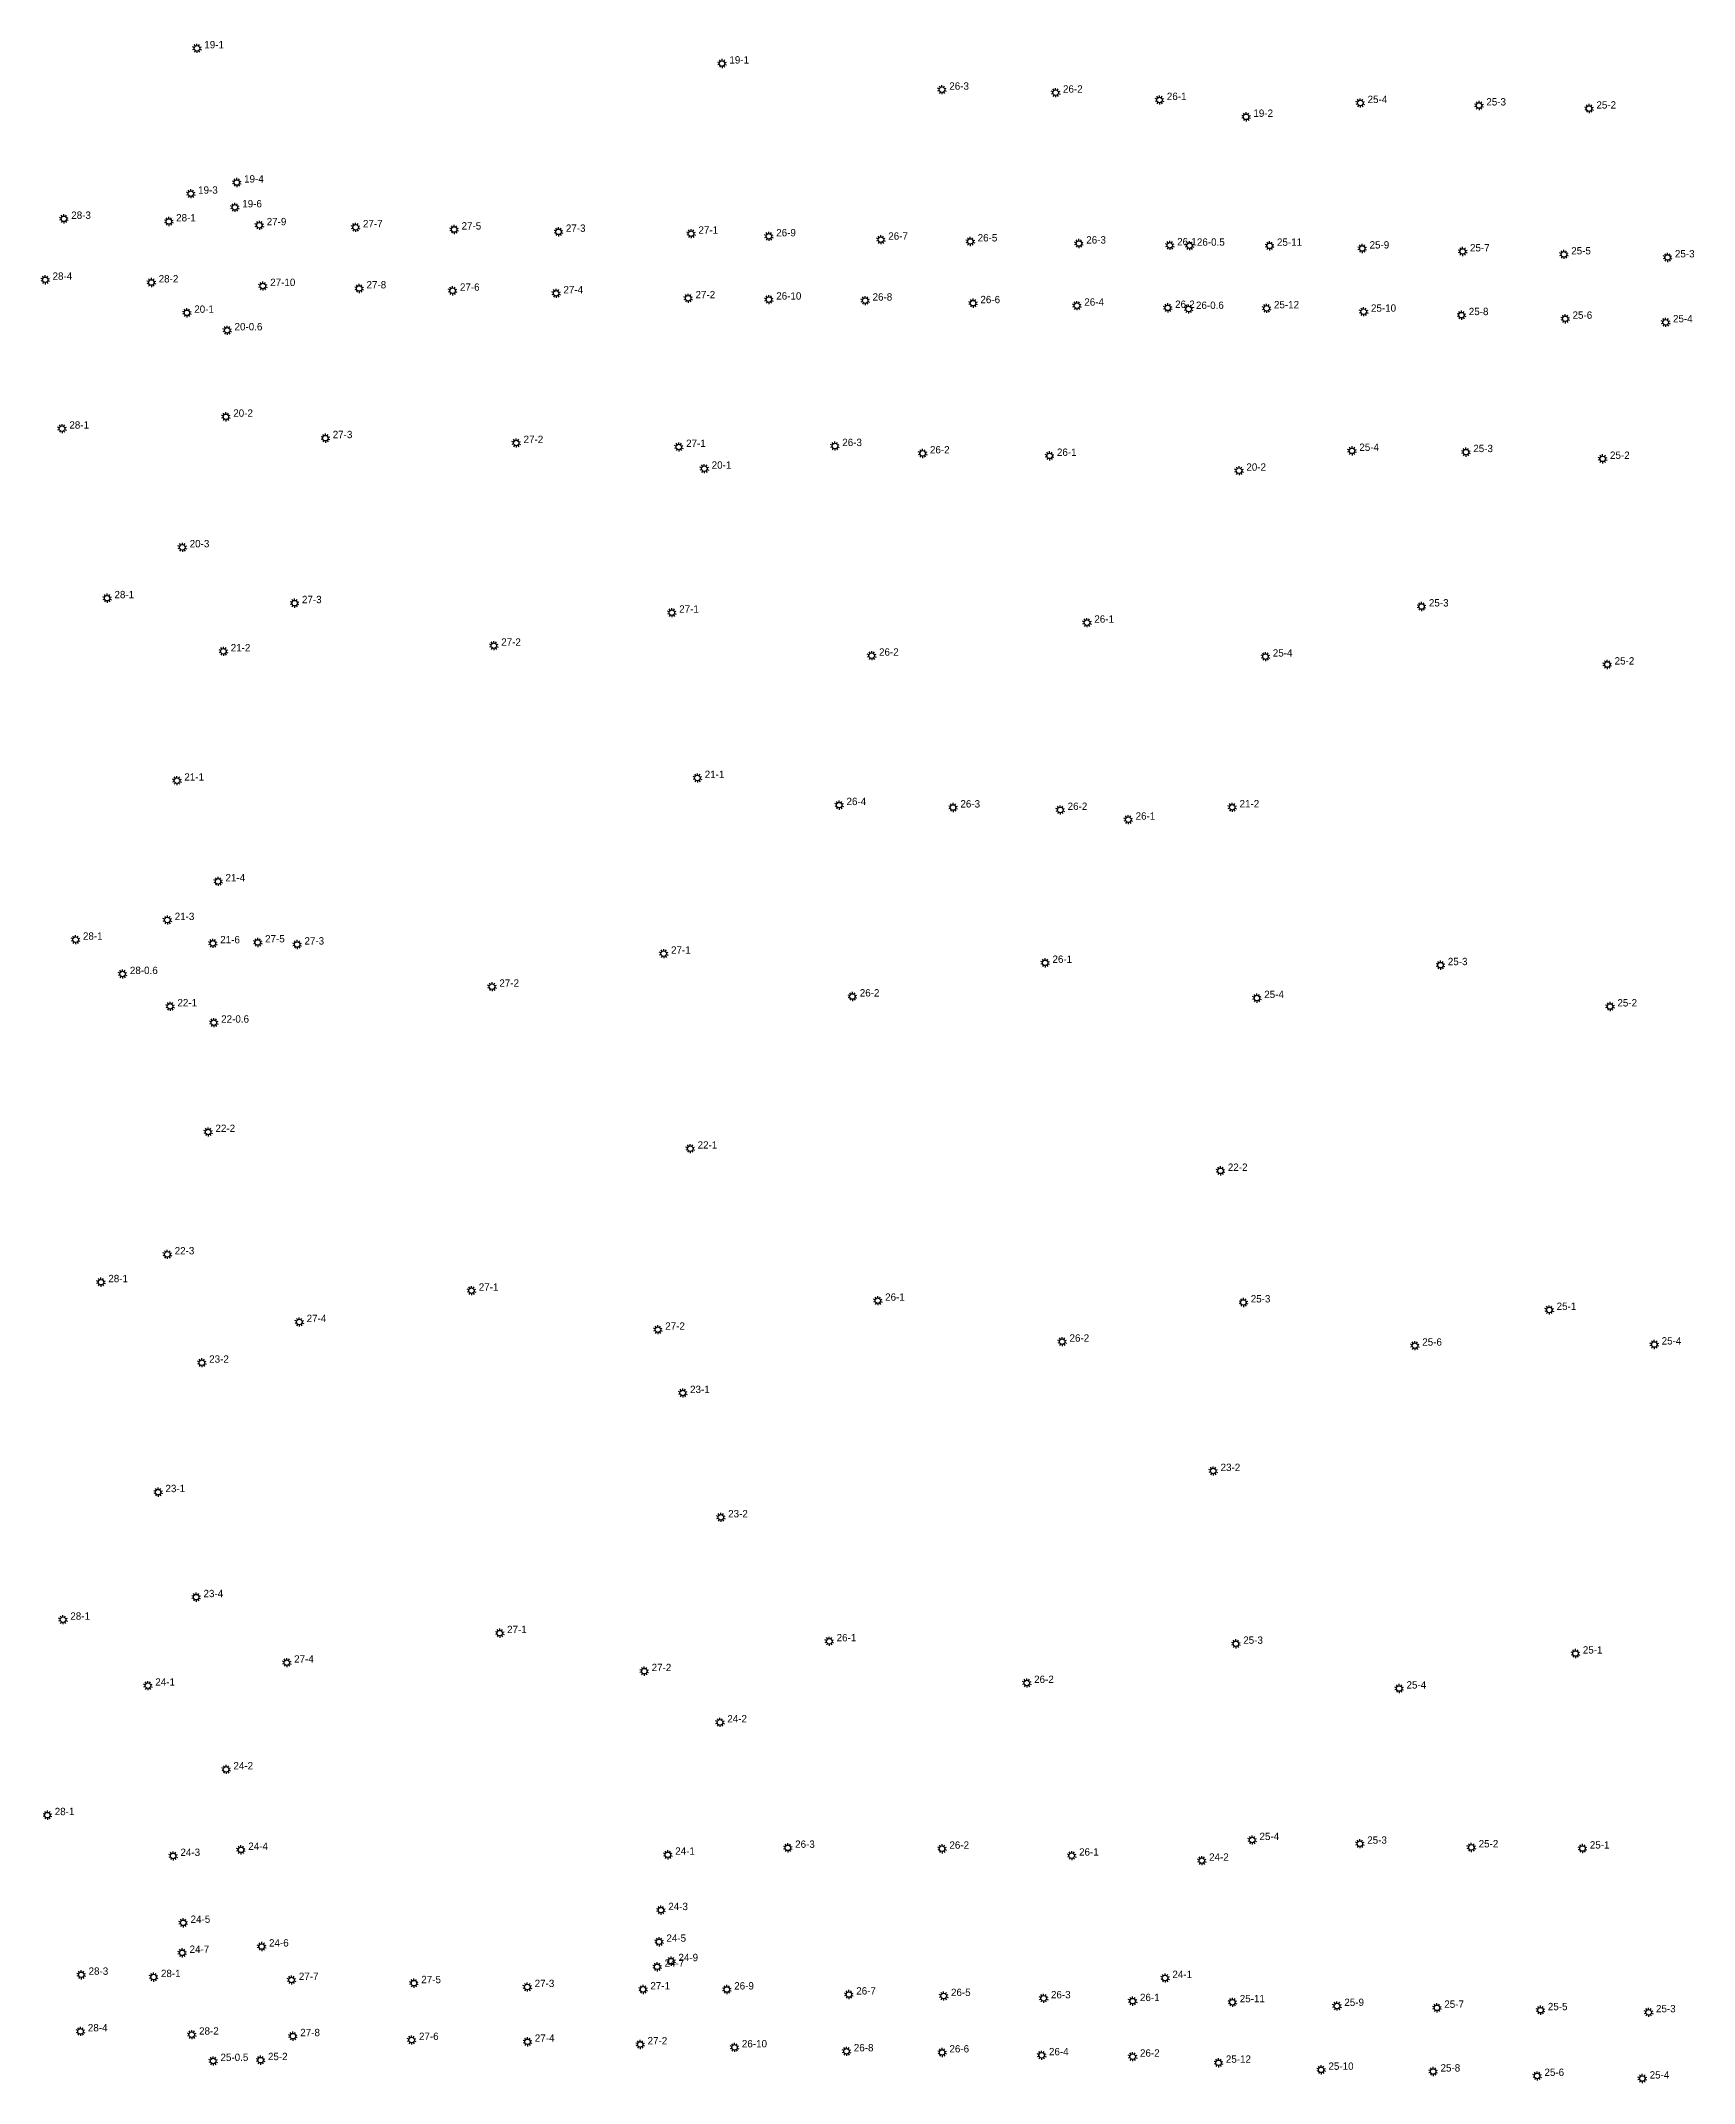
# Model space of a CAD drawing. Header units: inches. Extents: x 486468 to 494393, y 5455952 to 5461583.
# Drawn here: x 487709 to 488160, y 5456805 to 5457361 of the extents above; entities that cross this region are included whole.
import ezdxf

# ---------------------------------------------------------------- set-up
doc = ezdxf.new("R2010")
doc.units = ezdxf.units.IN
doc.header["$MEASUREMENT"] = 0
doc.layers.add('StreetLightingPoles', color=10, linetype='Continuous')

msp = doc.modelspace()

# ---------------------------------------------------------------- texts
at = {"layer": 'StreetLightingPoles'}
for s, p in [('19-1', (487753.835, 5457359.18)), ('19-1', (487896.83, 5457355.029)), ('26-3', (487956.717, 5457347.9)), ('26-2', (487987.677, 5457347.1)), ('26-1', (488015.968, 5457345.1)), ('19-2', (488039.535, 5457340.514)), ('25-4', (488070.638, 5457344.276)), ('25-3', (488102.973, 5457343.603)), ('25-2', (488132.95, 5457342.761)), ('19-3', (487752.144, 5457319.574)), ('19-4', (487764.671, 5457322.619)), ('28-3', (487717.601, 5457312.728)), ('19-6', (487764.163, 5457315.852)), ('28-1', (487746.166, 5457312.022)), ('27-9', (487770.829, 5457310.984)), ('27-7', (487797.039, 5457310.41)), ('27-5', (487823.886, 5457309.821)), ('27-3', (487852.298, 5457309.199)), ('27-1', (487888.396, 5457308.702)), ('26-9', (487909.586, 5457307.967)), ('26-7', (487940.097, 5457307.048)), ('26-5', (487964.442, 5457306.574)), ('26-3', (487994.017, 5457305.998)), ('26-1', (488018.764, 5457305.517)), ('26-0.5', (488024.149, 5457305.412)), ('25-11', (488045.954, 5457305.388)), ('25-9', (488071.173, 5457304.651)), ('25-7', (488098.522, 5457303.853)), ('25-5', (488126.098, 5457303.048)), ('25-3', (488154.329, 5457302.224)), ('28-4', (487712.509, 5457296.133)), ('28-2', (487741.409, 5457295.402)), ('27-10', (487771.783, 5457294.429)), ('27-8', (487798.014, 5457293.778)), ('27-6', (487823.453, 5457293.146)), ('27-4', (487851.639, 5457292.447)), ('27-2', (487887.605, 5457291.098)), ('26-10', (487909.586, 5457290.739)), ('26-8', (487935.822, 5457290.463)), ('20-1', (487751.094, 5457287.139)), ('26-6', (487965.194, 5457289.757)), ('26-4', (487993.484, 5457289.077)), ('26-2', (488018.212, 5457288.483)), ('26-0.6', (488023.895, 5457288.195)), ('25-12', (488045.135, 5457288.36)), ('25-10', (488071.558, 5457287.434)), ('25-8', (488098.191, 5457286.501)), ('25-6', (488126.45, 5457285.51)), ('25-4', (488153.807, 5457284.551)), ('20-0.6', (487762.071, 5457282.362)), ('20-2', (487761.717, 5457258.829)), ('28-1', (487717.089, 5457255.597)), ('27-3', (487788.808, 5457252.995)), ('27-2', (487840.781, 5457251.682)), ('27-1', (487885.043, 5457250.604)), ('26-3', (487927.573, 5457250.845)), ('26-2', (487951.456, 5457248.843)), ('26-1', (487986.03, 5457248.175)), ('25-4', (488068.389, 5457249.534)), ('25-3', (488099.416, 5457249.199)), ('25-2', (488136.648, 5457247.356)), ('20-1', (487892.004, 5457244.684)), ('20-2', (488037.615, 5457244.128)), ('20-3', (487749.854, 5457223.265)), ('28-1', (487729.364, 5457209.399)), ('27-3', (487780.429, 5457208.058)), ('25-3', (488087.329, 5457207.153)), ('27-1', (487883.161, 5457205.469)), ('26-1', (487996.215, 5457202.74)), ('27-2', (487834.69, 5457196.481)), ('21-2', (487761.031, 5457194.93)), ('26-2', (487937.581, 5457193.76)), ('25-4', (488044.819, 5457193.504)), ('25-2', (488137.909, 5457191.347)), ('21-1', (487748.396, 5457159.729)), ('21-1', (487890.112, 5457160.438)), ('26-4', (487928.733, 5457153.063)), ('26-3', (487959.745, 5457152.404)), ('26-2', (487988.942, 5457151.745)), ('21-2', (488035.768, 5457152.447)), ('26-1', (488007.458, 5457149.092)), ('21-4', (487759.597, 5457132.278)), ('21-3', (487745.773, 5457121.755)), ('28-1', (487720.785, 5457116.395)), ('21-6', (487758.174, 5457115.423)), ('27-5', (487770.385, 5457115.658)), ('27-3', (487781.115, 5457115.084)), ('27-1', (487880.942, 5457112.594)), ('28-0.6', (487733.572, 5457107.049)), ('26-1', (487984.82, 5457110.094)), ('25-3', (488092.48, 5457109.465)), ('27-2', (487834.19, 5457103.594)), ('26-2', (487932.335, 5457100.927)), ('22-1', (487746.513, 5457098.259)), ('25-4', (488042.487, 5457100.502)), ('25-2', (488138.657, 5457098.215)), ('22-0.6', (487758.434, 5457093.813)), ('22-2', (487756.872, 5457064.041)), ('22-1', (487888.179, 5457059.5)), ('22-2', (488032.58, 5457053.444)), ('22-3', (487745.765, 5457030.692)), ('28-1', (487727.695, 5457023.114)), ('27-1', (487828.58, 5457020.808)), ('26-1', (487939.245, 5457018.077)), ('25-3', (488038.808, 5457017.602)), ('27-4', (487781.704, 5457012.262)), ('25-1', (488122.12, 5457015.568)), ('27-2', (487879.366, 5457010.18)), ('26-2', (487989.462, 5457006.925)), ('23-2', (487755.166, 5457001.188)), ('25-6', (488085.521, 5457005.837)), ('25-4', (488150.719, 5457006.146)), ('23-1', (487886.127, 5456992.937)), ('23-2', (488030.599, 5456971.695)), ('23-1', (487743.258, 5456965.941)), ('23-2', (487896.497, 5456959.077)), ('23-4', (487753.616, 5456937.334)), ('28-1', (487717.348, 5456931.196)), ('27-1', (487836.288, 5456927.549)), ('26-1', (487926.038, 5456925.32)), ('25-3', (488036.766, 5456924.637)), ('27-4', (487778.295, 5456919.51)), ('25-1', (488129.249, 5456921.975)), ('24-1', (487740.489, 5456913.244)), ('27-2', (487875.655, 5456917.184)), ('26-2', (487979.819, 5456913.97)), ('25-4', (488081.234, 5456912.448)), ('24-2', (487896.267, 5456903.232)), ('24-2', (487761.765, 5456890.427)), ('28-1', (487713.096, 5456877.963)), ('24-4', (487765.814, 5456868.51)), ('26-3', (487914.737, 5456869.066)), ('26-2', (487956.749, 5456868.817)), ('25-4', (488041.192, 5456871.186)), ('25-3', (488070.536, 5456870.184)), ('25-2', (488100.883, 5456869.181)), ('25-1', (488131.152, 5456868.866)), ('24-3', (487747.338, 5456866.857)), ('24-1', (487882.076, 5456867.181)), ('26-1', (487992.055, 5456866.944)), ('24-2', (488027.471, 5456865.563)), ('24-3', (487880.185, 5456852.105)), ('24-5', (487750.099, 5456848.635)), ('24-7', (487749.823, 5456840.461)), ('24-6', (487771.463, 5456842.183)), ('24-5', (487879.678, 5456843.485)), ('28-3', (487722.317, 5456834.492)), ('24-7', (487879.171, 5456836.668)), ('24-9', (487882.948, 5456838.203)), ('28-1', (487742.029, 5456833.864)), ('27-7', (487779.577, 5456833.083)), ('27-5', (487812.925, 5456832.202)), ('27-3', (487843.802, 5456831.144)), ('27-1', (487875.317, 5456830.505)), ('26-9', (487898.138, 5456830.48)), ('26-7', (487931.374, 5456829.107)), ('26-5', (487957.181, 5456828.7)), ('24-1', (488017.472, 5456833.596)), ('26-3', (487984.411, 5456828.091)), ('26-1', (488008.648, 5456827.325)), ('25-11', (488035.818, 5456827.007)), ('25-9', (488064.298, 5456825.999)), ('25-7', (488091.517, 5456825.496)), ('25-5', (488119.725, 5456824.842)), ('25-3', (488149.17, 5456824.277)), ('28-4', (487722.123, 5456819.072)), ('28-2', (487752.409, 5456818.192)), ('27-8', (487779.974, 5456817.766)), ('27-6', (487812.294, 5456816.734)), ('27-4', (487843.845, 5456816.245)), ('27-2', (487874.551, 5456815.517)), ('26-10', (487900.237, 5456814.716)), ('26-8', (487930.717, 5456813.644)), ('26-6', (487956.756, 5456813.338)), ('26-4', (487983.867, 5456812.572)), ('26-2', (488008.649, 5456812.19)), ('25-0.5', (487758.242, 5456811.016)), ('25-2', (487771.168, 5456811.239)), ('25-12', (488032.036, 5456810.521)), ('25-10', (488059.975, 5456808.611)), ('25-8', (488090.498, 5456808.135)), ('25-6', (488118.796, 5456806.941)), ('25-4', (488147.452, 5456806.225))]:
    msp.add_text(s, height=2, dxfattribs=at).set_placement(p)

# ---------------------------------------------------------------- blocks, each defined once
blk = doc.blocks.new('Light')
at = {"color": 255}
for p, q in [((-0.71, 0.23), (-1.19, 0.39)), ((-0.44, 0.61), (-0.73, 1.01)), ((0, 0.75), (0, 1.25)), ((0.44, 0.61), (0.73, 1.01)), ((0.71, 0.23), (1.19, 0.39)), ((-0.71, -0.23), (-1.19, -0.39)), ((-0.44, -0.61), (-0.73, -1.01)), ((0, -0.75), (0, -1.25)), ((0.44, -0.61), (0.73, -1.01)), ((0.71, -0.23), (1.19, -0.39))]:
    blk.add_line(p, q, dxfattribs=at)
blk.add_circle((0, 0), 0.75, dxfattribs=at)

# ---------------------------------------------------------------- block references
at = {"layer": 'StreetLightingPoles'}
for p in [(487751.835, 5457359.18), (487894.83, 5457355.029), (487954.717, 5457347.9), (487985.677, 5457347.1), (488013.968, 5457345.1), (488068.638, 5457344.276), (488100.973, 5457343.603), (488130.95, 5457342.761), (488037.535, 5457340.514), (487750.144, 5457319.574), (487762.671, 5457322.619), (487762.163, 5457315.852), (487715.601, 5457312.728), (487744.166, 5457312.022), (487768.829, 5457310.984), (487795.039, 5457310.41), (487821.886, 5457309.821), (487850.298, 5457309.199), (487886.396, 5457308.702), (487907.586, 5457307.967), (487938.097, 5457307.048), (487962.442, 5457306.574), (487992.017, 5457305.998), (488016.764, 5457305.517), (488022.149, 5457305.412), (488043.954, 5457305.388), (488069.173, 5457304.651), (488096.522, 5457303.853), (488124.098, 5457303.048), (488152.329, 5457302.224), (487710.509, 5457296.133), (487739.409, 5457295.402), (487769.783, 5457294.429), (487796.014, 5457293.778), (487821.453, 5457293.146), (487849.639, 5457292.447), (487885.605, 5457291.098), (487749.094, 5457287.139), (487907.586, 5457290.739), (487933.822, 5457290.463), (487963.194, 5457289.757), (487991.484, 5457289.077), (488016.212, 5457288.483), (488021.895, 5457288.195), (488043.135, 5457288.36), (488069.558, 5457287.434), (488096.191, 5457286.501), (488124.45, 5457285.51), (487760.071, 5457282.362), (488151.807, 5457284.551), (487759.717, 5457258.829), (487715.089, 5457255.597), (487786.808, 5457252.995), (487838.781, 5457251.682), (487883.043, 5457250.604), (487925.573, 5457250.845), (487949.456, 5457248.843), (487984.03, 5457248.175), (488066.389, 5457249.534), (488097.416, 5457249.199), (488134.648, 5457247.356), (487890.004, 5457244.684), (488035.615, 5457244.128), (487747.854, 5457223.265), (487727.364, 5457209.399), (487778.429, 5457208.058), (487881.161, 5457205.469), (487994.215, 5457202.74), (488085.329, 5457207.153), (487832.69, 5457196.481), (487759.031, 5457194.93), (487935.581, 5457193.76), (488042.819, 5457193.504), (488135.909, 5457191.347), (487746.396, 5457159.729), (487888.112, 5457160.438), (487926.733, 5457153.063), (487957.745, 5457152.404), (487986.942, 5457151.745), (488033.768, 5457152.447), (488005.458, 5457149.092), (487757.597, 5457132.278), (487743.773, 5457121.755), (487718.785, 5457116.395), (487756.174, 5457115.423), (487768.385, 5457115.658), (487779.115, 5457115.084), (487878.942, 5457112.594), (487982.82, 5457110.094), (488090.48, 5457109.465), (487731.572, 5457107.049), (487832.19, 5457103.594), (487744.513, 5457098.259), (487930.335, 5457100.927), (488040.487, 5457100.502), (488136.657, 5457098.215), (487756.434, 5457093.813), (487754.872, 5457064.041), (487886.179, 5457059.5), (488030.58, 5457053.444), (487743.765, 5457030.692), (487725.695, 5457023.114), (487826.58, 5457020.808), (487937.245, 5457018.077), (488036.808, 5457017.602), (488120.12, 5457015.568), (487779.704, 5457012.262), (487877.366, 5457010.18), (487987.462, 5457006.925), (488083.521, 5457005.837), (488148.719, 5457006.146), (487753.166, 5457001.188), (487884.127, 5456992.937), (488028.599, 5456971.695), (487741.258, 5456965.941), (487894.497, 5456959.077), (487751.616, 5456937.334), (487715.348, 5456931.196), (487834.288, 5456927.549), (487924.038, 5456925.32), (488034.766, 5456924.637), (487776.295, 5456919.51), (488127.249, 5456921.975), (487738.489, 5456913.244), (487873.655, 5456917.184), (487977.819, 5456913.97), (488079.234, 5456912.448), (487894.267, 5456903.232), (487759.765, 5456890.427), (487711.096, 5456877.963), (487763.814, 5456868.51), (487912.737, 5456869.066), (487954.749, 5456868.817), (488039.192, 5456871.186), (488068.536, 5456870.184), (488098.883, 5456869.181), (488129.152, 5456868.866), (487745.338, 5456866.857), (487880.076, 5456867.181), (487990.055, 5456866.944), (488025.471, 5456865.563), (487878.185, 5456852.105), (487748.099, 5456848.635), (487747.823, 5456840.461), (487769.463, 5456842.183), (487877.678, 5456843.485), (487877.171, 5456836.668), (487880.948, 5456838.203), (487720.317, 5456834.492), (487740.029, 5456833.864), (487777.577, 5456833.083), (487810.925, 5456832.202), (487841.802, 5456831.144), (487873.317, 5456830.505), (487896.138, 5456830.48), (487929.374, 5456829.107), (488015.472, 5456833.596), (487955.181, 5456828.7), (487982.411, 5456828.091), (488006.648, 5456827.325), (488033.818, 5456827.007), (488062.298, 5456825.999), (488089.517, 5456825.496), (488117.725, 5456824.842), (488147.17, 5456824.277), (487720.123, 5456819.072), (487750.409, 5456818.192), (487777.974, 5456817.766), (487810.294, 5456816.734), (487841.845, 5456816.245), (487872.551, 5456815.517), (487898.237, 5456814.716), (487928.717, 5456813.644), (487954.756, 5456813.338), (487981.867, 5456812.572), (487756.242, 5456811.016), (487769.168, 5456811.239), (488006.649, 5456812.19), (488030.036, 5456810.521), (488057.975, 5456808.611), (488088.498, 5456808.135), (488116.796, 5456806.941), (488145.452, 5456806.225)]:
    msp.add_blockref('Light', p, dxfattribs=at)

msp.set_redraw_order([(e.dxf.handle, doc.entitydb.next_handle()) for e in msp.query("TEXT MTEXT ATTDEF DIMENSION ARC_DIMENSION")])  # texts and dimensions are drawn at this point

doc.saveas('drawing.dxf')
